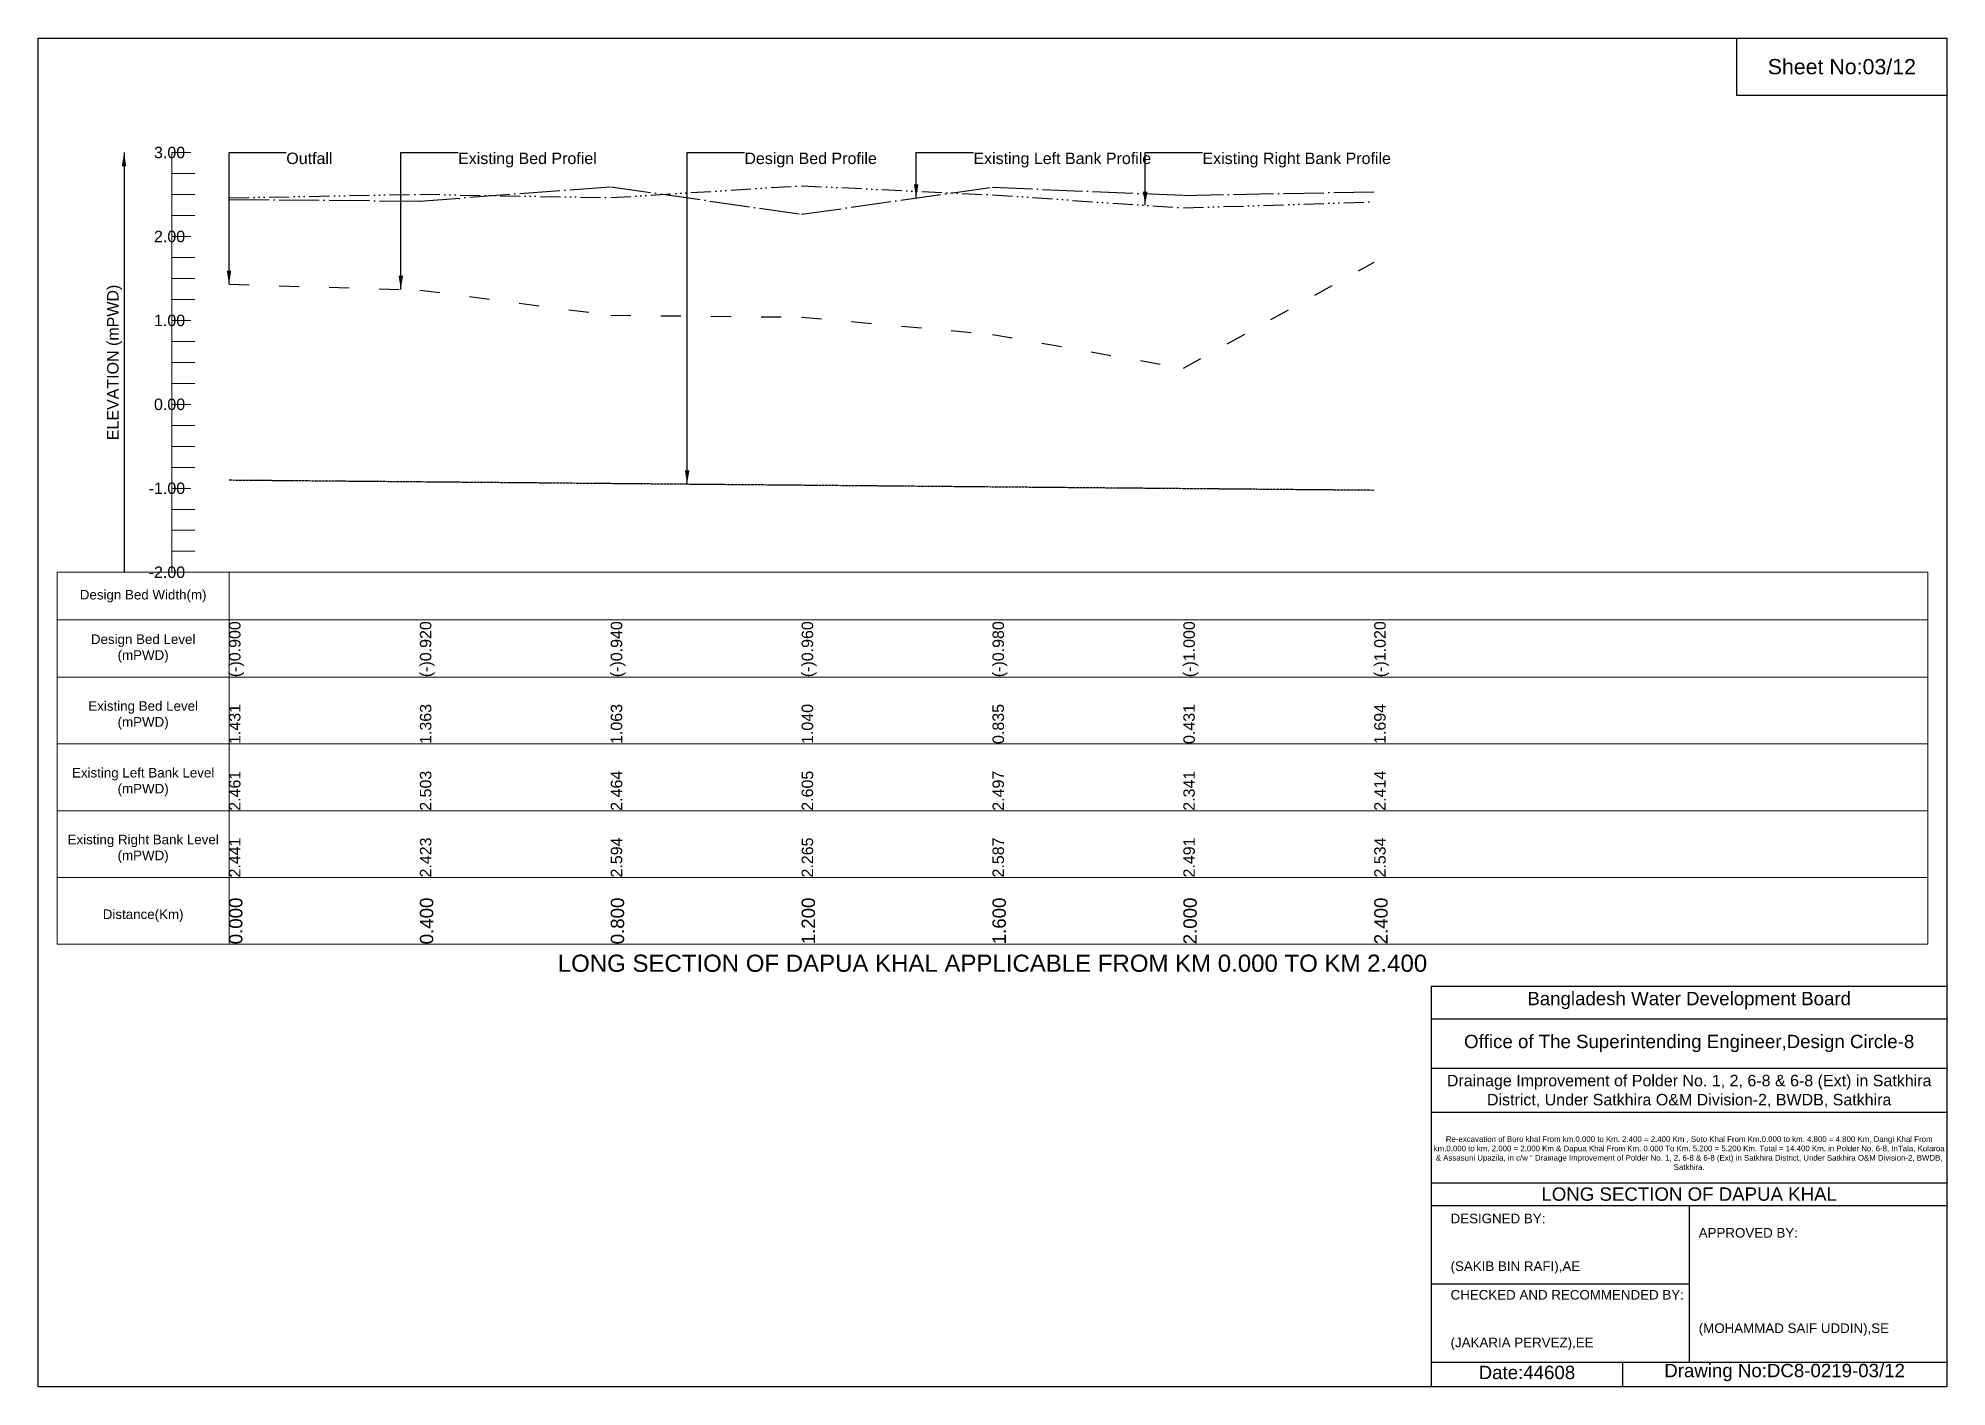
# Model space of a CAD drawing. Header units: inches. Extents: x 91000 to 218000, y -5656 to 30000.
# Drawn here: x 120000 to 128000, y 24344 to 30000 of the extents above; entities that cross this region are included whole.
import ezdxf

# ---------------------------------------------------------------- set-up
doc = ezdxf.new("R2010")
doc.units = ezdxf.units.IN
doc.header["$LTSCALE"] = 7
doc.header["$MEASUREMENT"] = 0
for name, pattern in [('ACAD_ISO03W100', [30, 12, -18]), ('ACAD_ISO04W100', [30, 24, -3, 0, -3]), ('ACAD_ISO14W100', [24, 12, -3, 0, -3, 0, -3, 0, -3]), ('CENTER', [2, 1.25, -0.25, 0.25, -0.25])]:
    doc.linetypes.add(name, pattern=pattern)
for name, color, linetype, lineweight in [('Design Bed Level Long Section', 7, 'CENTER', 25), ('Existing Bed Level for Long Section', 7, 'ACAD_ISO03W100', 25), ('Existing Left Bank of Long section', 7, 'ACAD_ISO04W100', 25), ('Existing Right Bank of Long Section', 7, 'ACAD_ISO14W100', 25), ('Long Section Border', 7, 'Continuous', 9), ('Long Section Labels', 7, 'Continuous', 9), ('Vscale for Long Section', 7, 'Continuous', 9)]:
    doc.layers.add(name, color=color, linetype=linetype, lineweight=lineweight)
doc.styles.get("Standard").update_dxf_attribs({"font": 'arial.ttf'})
doc.dimstyles.get("Standard").update_dxf_attribs({"dimtxt": 0.18, "dimasz": 0.18, "dimexe": 0.18, "dimexo": 0.0625, "dimgap": 0.09, "dimtad": 0, "dimtih": 1, "dimtoh": 1, "dimdec": 4, "dimzin": 0, "dimdsep": 46, "dimtxsty": 'Standard', "dimcen": 0.09, "dimadec": 0, "dimazin": 0, "dimtfac": 1, "dimtdec": 4, "dimtofl": 0, "dimtmove": 0, "dimatfit": 3, "dimfxl": 1, "dimtolj": 1, "dimtzin": 0, "dimarcsym": 0})

msp = doc.modelspace()

# ---------------------------------------------------------------- texts
at = {"attachment_point": 5}
for s, insert, char_height in [('Sheet No:03/12', (127560, 29880), 64), ('Bangladesh Water Development Board', (126920, 25964), 56), ('Office of The Superintending Engineer,Design Circle-8', (126920, 25784), 56)]:
    msp.add_mtext(s, dxfattribs=dict(at, insert=insert, char_height=char_height))
for s, insert, char_height, width, attachment_point in [('Drainage Improvement of Polder No. 1, 2, 6-8 & 6-8 (Ext) in Satkhira District, Under Satkhira O&M Division-2, BWDB, Satkhira', (126920, 25584), 48, 2240, 5), ('Re-excavation of Boro khal From km.0.000 to Km. 2.400 = 2.400 Km , Soto Khal From Km.0.000 to km. 4.800 = 4.800 Km, Dangi Khal From km.0.000 to km. 2.000 = 2.000 Km & Dapua Khal From Km. 0.000 To Km. 5.200 = 5.200 Km. Total = 14.400 Km. in Polder No. 6-8, InTala, Kolaroa & Assasuni Upazila, in c/w “ Drainage Improvement of Polder No. 1, 2, 6-8 & 6-8 (Ext) in Satkhira District, Under Satkhira O&M Division-2, BWDB, Satkhira.', (126920, 25324), 23.565, 2160, 5), ('LONG SECTION OF DAPUA KHAL', (126920, 25152), 56, 2240, 5), ('DESIGNED BY:^J^J^J(SAKIB BIN RAFI),AE', (125920, 24944), 40, 1120, 4), ('APPROVED BY:^J^J^J^J^J^J(MOHAMMAD SAIF UDDIN),SE', (126960, 24784), 40, 1120, 4), ('CHECKED AND RECOMMENDED BY:^J^J^J(JAKARIA PERVEZ),EE', (125920, 24624), 40, 1120, 4), ('Date:44608', (126240, 24404), 56, 1120, 5), ('Drawing No:DC8-0219-03/12', (127320, 24404), 56, 1760, 5)]:
    msp.add_mtext(s, dxfattribs=dict(insert=insert, char_height=char_height, width=width, attachment_point=attachment_point))
at = {"layer": 'Long Section Border', "attachment_point": 5}
for s, insert, char_height in [('Design Bed Width(m)', (120440, 27660), 40), ('Design Bed Level^J(mPWD)', (120440, 27440), 40), ('Existing Bed Level^J(mPWD)', (120440, 27160), 40), ('Existing Left Bank Level^J(mPWD)', (120440, 26880), 40), ('Existing Right Bank Level^J(mPWD)', (120440, 26600), 40), ('Distance(Km)', (120440, 26320), 40), ('LONG SECTION OF DAPUA KHAL APPLICABLE FROM KM 0.000 TO KM 2.400', (124000, 26120), 72)]:
    msp.add_mtext(s, dxfattribs=dict(at, insert=insert, char_height=char_height))
at = {"layer": 'Long Section Labels', "char_height": 48, "attachment_point": 1}
for s, insert in [('Outfall', (121040, 29520)), ('Existing Bed Profiel', (121760, 29520)), ('Design Bed Profile', (122960, 29520)), ('Existing Left Bank Profile', (123920, 29520)), ('Existing Right Bank Profile', (124880, 29520))]:
    msp.add_mtext(s, dxfattribs=dict(at, insert=insert))
at = {"layer": 'Vscale for Long Section', "char_height": 48, "attachment_point": 6}
for s, insert in [('3.00', (120616, 29520)), ('2.00', (120616, 29168)), ('1.00', (120616, 28816)), ('0.00', (120616, 28464)), ('-1.00', (120616, 28112)), ('-2.00', (120616, 27760))]:
    msp.add_mtext(s, dxfattribs=dict(at, insert=insert))
at = {"layer": 'Vscale for Long Section', "rotation": 90}
for s, insert, char_height, attachment_point in [('ELEVATION (mPWD)', (120320, 28640), 48, 5), ('(-)0.900', (120800, 27320), 48, 1), ('(-)0.920', (121600, 27320), 48, 1), ('(-)0.940', (122400, 27320), 48, 1), ('(-)0.960', (123200, 27320), 48, 1), ('(-)0.980', (124000, 27320), 48, 1), ('(-)1.000', (124800, 27320), 48, 1), ('(-)1.020', (125600, 27320), 48, 1), ('1.431', (120800, 27040), 48, 1), ('1.363', (121600, 27040), 48, 1), ('1.063', (122400, 27040), 48, 1), ('1.040', (123200, 27040), 48, 1), ('0.835', (124000, 27040), 48, 1), ('0.431', (124800, 27040), 48, 1), ('1.694', (125600, 27040), 48, 1), ('2.461', (120800, 26760), 48, 1), ('2.503', (121600, 26760), 48, 1), ('2.464', (122400, 26760), 48, 1), ('2.605', (123200, 26760), 48, 1), ('2.497', (124000, 26760), 48, 1), ('2.341', (124800, 26760), 48, 1), ('2.414', (125600, 26760), 48, 1), ('2.441', (120800, 26480), 48, 1), ('2.423', (121600, 26480), 48, 1), ('2.594', (122400, 26480), 48, 1), ('2.265', (123200, 26480), 48, 1), ('2.587', (124000, 26480), 48, 1), ('2.491', (124800, 26480), 48, 1), ('2.534', (125600, 26480), 48, 1), ('0.000', (120800, 26200), 56, 1), ('0.400', (121600, 26200), 56, 1), ('0.800', (122400, 26200), 56, 1), ('1.200', (123200, 26200), 56, 1), ('1.600', (124000, 26200), 56, 1), ('2.000', (124800, 26200), 56, 1), ('2.400', (125600, 26200), 56, 1)]:
    msp.add_mtext(s, dxfattribs=dict(at, insert=insert, char_height=char_height, attachment_point=attachment_point))

# ---------------------------------------------------------------- linework, layer by layer
for points in [[(120000, 30000), (128000, 30000), (128000, 24344), (120000, 24344)], [(127120, 30000), (128000, 30000), (128000, 29760), (127120, 29760)]]:
    msp.add_lwpolyline(points, close=True)
for points in [[(125840, 24344), (125840, 26024), (128000, 26024)], [(125840, 25888), (128000, 25888)], [(125840, 25680), (128000, 25680)], [(125840, 25496), (128000, 25496)], [(125840, 25200), (128000, 25200)], [(125840, 25104), (128000, 25104)], [(126920, 25104), (126920, 24448)], [(125840, 24776), (126920, 24776)], [(125840, 24448), (128000, 24448)], [(126640, 24448), (126640, 24344)]]:
    msp.add_lwpolyline(points)
at = {"layer": 'Design Bed Level Long Section'}
msp.add_lwpolyline([(120800, 28147.2), (121600, 28140.2), (122400, 28133.1), (123200, 28126.1), (124000, 28119), (124800, 28112), (125600, 28105)], dxfattribs=at)
at = {"layer": 'Existing Bed Level for Long Section'}
msp.add_lwpolyline([(120800, 28967.7), (121600, 28943.8), (122400, 28838.2), (123200, 28830.1), (124000, 28757.9), (124800, 28615.7), (125600, 29060.3)], dxfattribs=at)
at = {"layer": 'Existing Left Bank of Long section'}
msp.add_lwpolyline([(120800, 29323.2), (121600, 29316.9), (122400, 29377.1), (123200, 29261.3), (124000, 29374.6), (124800, 29340.8), (125600, 29356)], dxfattribs=at)
at = {"layer": 'Existing Right Bank of Long Section'}
msp.add_lwpolyline([(120800, 29330.3), (121600, 29345.1), (122400, 29331.3), (123200, 29381), (124000, 29342.9), (124800, 29288), (125600, 29313.7)], dxfattribs=at)
at = {"layer": 'Long Section Border'}
msp.add_lwpolyline([(120080, 27760), (127920, 27760), (127920, 26200), (120080, 26200)], close=True, dxfattribs=at)
for points in [[(120800, 27760), (120800, 26200)], [(120080, 27560), (127920, 27560)], [(120080, 27320), (127920, 27320)], [(120080, 27040), (127920, 27040)], [(120080, 26760), (127920, 26760)], [(120080, 26480), (127920, 26480)]]:
    msp.add_lwpolyline(points, dxfattribs=at)
at = {"layer": 'Vscale for Long Section'}
for points in [[(120560, 27760), (120560, 28112), (120560, 28464), (120560, 28816), (120560, 29168), (120560, 29520)], [(120560, 29520), (120640, 29520)], [(120560, 29432), (120656, 29432)], [(120560, 29344), (120656, 29344)], [(120560, 29256), (120656, 29256)], [(120560, 29168), (120640, 29168)], [(120560, 29080), (120656, 29080)], [(120560, 28992), (120656, 28992)], [(120560, 28904), (120656, 28904)], [(120560, 28816), (120640, 28816)], [(120560, 28728), (120656, 28728)], [(120560, 28640), (120656, 28640)], [(120560, 28552), (120656, 28552)], [(120560, 28464), (120640, 28464)], [(120560, 28376), (120656, 28376)], [(120560, 28288), (120656, 28288)], [(120560, 28200), (120656, 28200)], [(120560, 28112), (120640, 28112)], [(120560, 28024), (120656, 28024)], [(120560, 27936), (120656, 27936)], [(120560, 27848), (120656, 27848)], [(120560, 27760), (120640, 27760)]]:
    msp.add_lwpolyline(points, dxfattribs=at)

msp.set_redraw_order([(e.dxf.handle, doc.entitydb.next_handle()) for e in msp.query("TEXT MTEXT ATTDEF DIMENSION ARC_DIMENSION")])  # texts and dimensions are drawn at this point

# ---------------------------------------------------------------- leaders
at = {"layer": 'Long Section Labels', "annotation_type": 0, "has_hookline": 1, "hookline_direction": 0}
for points, text_width in [([(120800, 28967.7), (120800, 29520), (121039.9, 29520)], 185.8), ([(121520, 28946.2), (121520, 29520), (121759.9, 29520)], 571.4), ([(122720, 28130.3), (122720, 29520), (122959.9, 29520)], 547.4), ([(123680, 29329.3), (123680, 29520), (123919.9, 29520)], 737.4), ([(124640, 29299), (124640, 29520), (124879.9, 29520)], 782)]:
    msp.add_leader(points, dimstyle='Standard', override={"dimasz": 57.6}, dxfattribs=dict(at, text_width=text_width))
at = {"layer": 'Vscale for Long Section'}
msp.add_leader([(120360, 29520), (120360, 27760)], dimstyle='Standard', override={"dimasz": 57.6}, dxfattribs=at)

doc.saveas('drawing.dxf')
